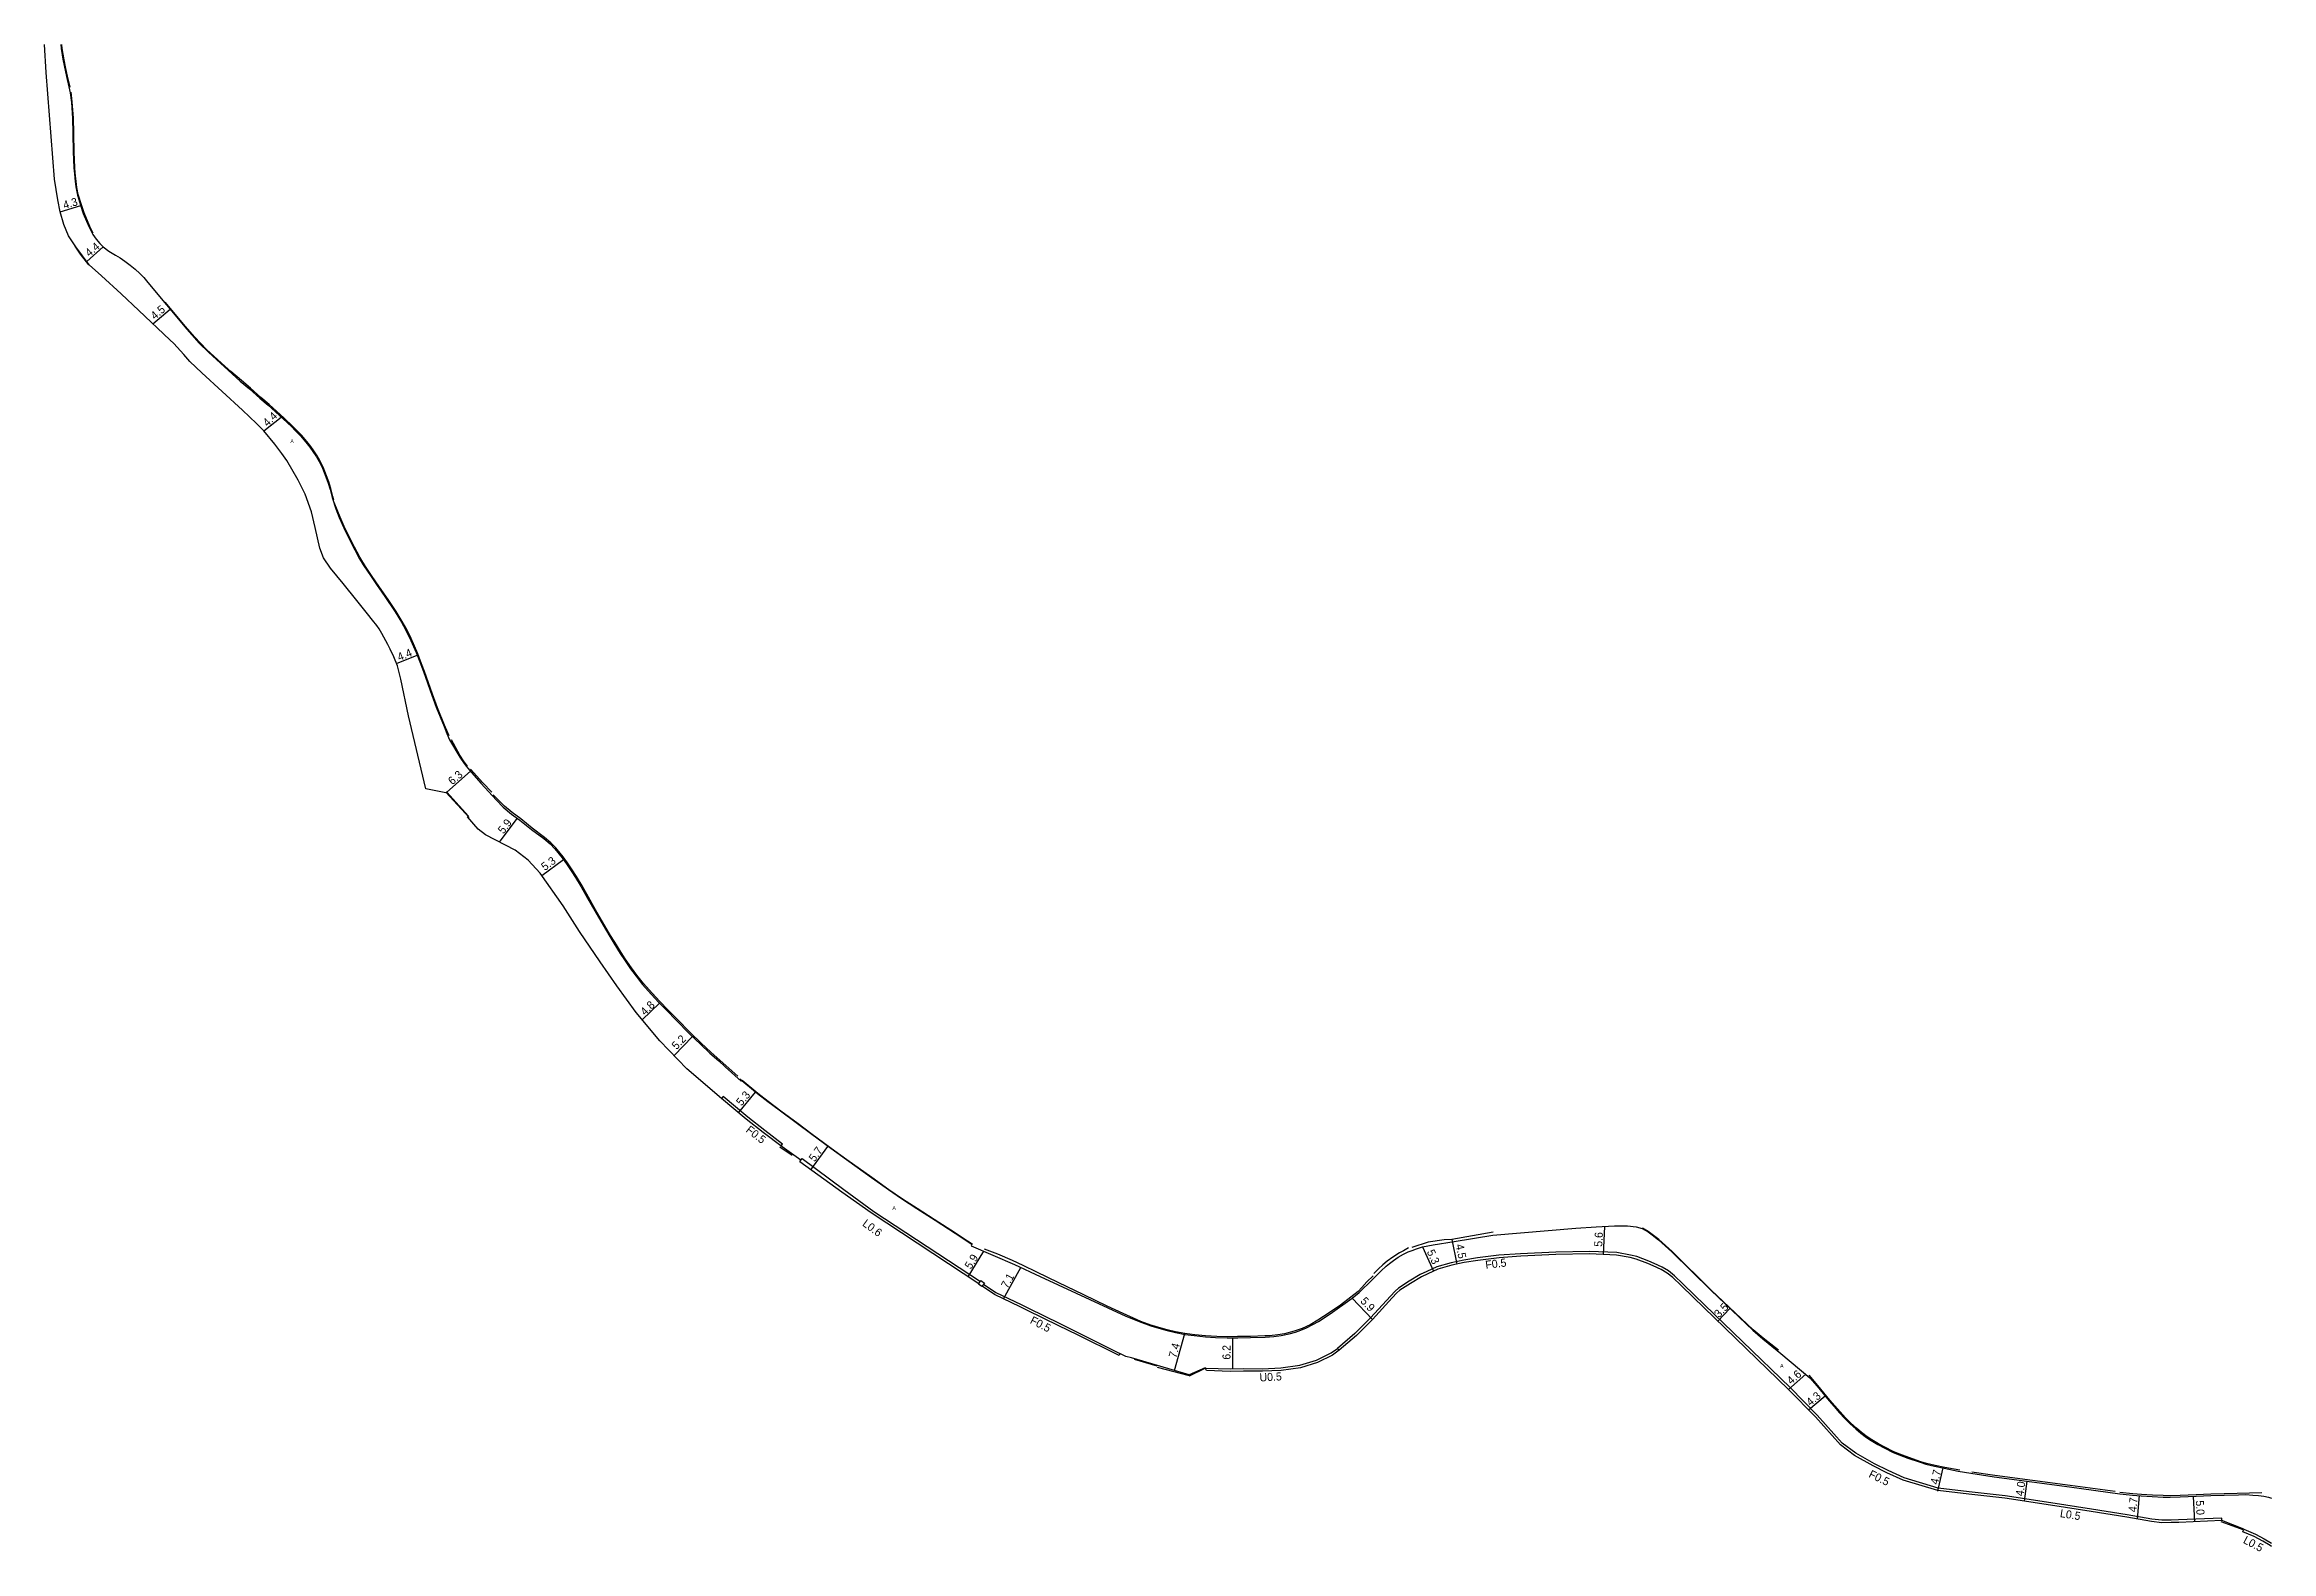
# Model space of a CAD drawing. Header units: metres. Extents: x -28000 to -24000, y -108000 to -105000.
# Drawn here: x -25242.4 to -24800, y -105899.3 to -105600 of the extents above; entities that cross this region are included whole.
import ezdxf

# ---------------------------------------------------------------- set-up
doc = ezdxf.new("R2010")
doc.units = ezdxf.units.M
doc.header["$LTSCALE"] = 2.5
for name, color, linetype in [('側溝・桝', 7, 'Continuous'), ('幅員', 7, 'Continuous'), ('歩道・分離帯・安全施設', 7, 'Continuous'), ('舗装', 7, 'Continuous'), ('道路', 7, 'Continuous')]:
    doc.layers.add(name, color=color, linetype=linetype)
doc.styles.get("Standard").update_dxf_attribs({"font": ''})
doc.styles.add('YOKO_DECO', font='')
doc.styles.get('Standard').set_extended_font_data('@MS PGothic')
doc.styles.get('YOKO_DECO').set_extended_font_data('MS PGothic')

msp = doc.modelspace()

# ---------------------------------------------------------------- texts
at = {"layer": '側溝・桝'}
for s, rotation, p in [('F0.5', 322, (-25103.17, -105815.84)), ('L0.6', 324, (-25080.03, -105834.49)), ('F0.5', 7, (-24956.05, -105843.18)), ('F0.5', 333, (-25046.73, -105853.91)), ('U0.5', 3, (-25000.97, -105865.54)), ('F0.5', 334, (-24880.14, -105884.48)), ('L0.5', 351, (-24842.09, -105892.45)), ('L0.5', 332, (-24805.76, -105897.53))]:
    msp.add_text(s, height=1.6, rotation=rotation, dxfattribs=at).set_placement(p)
at = {"layer": '幅員'}
for s, rotation, p in [('4.3', 17, (-25238.41, -105632.72)), ('4.4', 40, (-25233.47, -105642.24)), ('4.5', 40, (-25220.46, -105654.73)), ('4.4', 44, (-25198.06, -105675.98)), ('4.4', 22, (-25171.89, -105722.48)), ('6.3', 41, (-25161.34, -105747.14)), ('5.9', 53, (-25151.18, -105756.9)), ('5.3', 36, (-25142.98, -105764.16)), ('4.8', 44, (-25123.08, -105792.95)), ('5.2', 46, (-25116.81, -105799.74)), ('5.3', 50, (-25103.91, -105810.92)), ('5.7', 54, (-25089.4, -105822.02)), ('5.6', 87, (-24932.95, -105838.81)), ('5.9', 58, (-25058.35, -105843.37)), ('5.3', 294, (-24967.81, -105839.76)), ('4.5', 282, (-24962.07, -105838.42)), ('7.1', 61, (-25051.06, -105847.18)), ('5.9', 313, (-24981.09, -105849.68)), ('3.5', 46, (-24909.74, -105852.99)), ('7.4', 75, (-25017.55, -105860.97)), ('6.2', 90, (-25006.77, -105861.2)), ('4.6', 41, (-24895.41, -105866.23)), ('4.3', 40, (-24891.58, -105870.52)), ('4.7', 77, (-24866.24, -105886.1)), ('4.0', 82, (-24849.29, -105888.38)), ('4.7', 85, (-24826.83, -105891.53)), ('5.0', 273, (-24815.03, -105889.18))]:
    msp.add_text(s, height=1.6, rotation=rotation, dxfattribs=at).set_placement(p)
at = {"layer": '舗装', "style": 'YOKO_DECO'}
for p in [(-25193.53, -105679.17, 235.73), (-25073.94, -105831.46, 224.37), (-24897.61, -105862.78, 221.77)]:
    msp.add_text('A', height=0.75, dxfattribs=at).set_placement(p)

# ---------------------------------------------------------------- linework, layer by layer
at = {"layer": '側溝・桝'}
for points in [[(-25096.06, -105818.76), (-25095.77, -105818.38), (-25099.28, -105815.67), (-25102.66, -105813.05), (-25107.57, -105808.91), (-25107.89, -105809.3)], [(-25092.11, -105821.6), (-25091.87, -105821.27), (-25083.61, -105827.38), (-25077.65, -105831.76), (-25056.46, -105845.68)], [(-24866.25, -105887.22), (-24866.19, -105886.72), (-24872.97, -105884.69), (-24876.16, -105883.22), (-24878.87, -105881.86), (-24882.56, -105879.8), (-24885.28, -105877.76), (-24890.21, -105872.23), (-24895.59, -105866.71), (-24914.54, -105848.43), (-24916.93, -105846.12), (-24918.6, -105844.53), (-24919.77, -105843.58), (-24921.01, -105842.84), (-24922.63, -105842.09), (-24923.71, -105841.61), (-24926.03, -105840.74), (-24927.29, -105840.42), (-24930.03, -105839.94), (-24935.48, -105839.7), (-24942.17, -105839.82), (-24949.15, -105840.17), (-24953.47, -105840.45), (-24957.73, -105840.99), (-24960.42, -105841.42), (-24962.94, -105841.95), (-24965.77, -105842.77), (-24967.8, -105843.69), (-24969.07, -105844.31), (-24971.29, -105845.61), (-24973.42, -105847.03), (-24974.06, -105847.59), (-24975.02, -105848.58), (-24978.95, -105852.91), (-24982.08, -105856), (-24985.52, -105858.95)], [(-25055.81, -105846.19), (-25053.39, -105847.88), (-25048.36, -105850.25), (-25046.87, -105850.97), (-25040.68, -105854.05), (-25036.94, -105855.85), (-25028.73, -105859.99)], [(-25011.76, -105862.94), (-25011.63, -105862.88), (-25006.82, -105863.02), (-25004.18, -105862.98), (-25000.43, -105863.01), (-24996.77, -105862.82), (-24992.98, -105862.3), (-24989.67, -105861.27), (-24986.78, -105859.87), (-24985.52, -105858.95), (-24985.2, -105859.33)], [(-24809.85, -105893.15), (-24809.87, -105892.65), (-24818.44, -105893.03), (-24819.9, -105893.06), (-24821.75, -105893.08), (-24823.75, -105892.88), (-24828.68, -105891.99), (-24835.76, -105890.89), (-24843.82, -105889.61), (-24852.88, -105888.25), (-24860.05, -105887.44), (-24866.19, -105886.72)], [(-24805.67, -105895.41), (-24805.46, -105894.89), (-24803.2, -105895.83), (-24801.44, -105896.77), (-24800, -105897.62)]]:
    msp.add_lwpolyline(points, dxfattribs=at)
msp.add_lwpolyline([(-25056.83, -105846.18), (-25056.34, -105845.51), (-25055.67, -105846), (-25056.16, -105846.67)], close=True, dxfattribs=at)
at = {"layer": '幅員'}
for points in [[(-25239.24, -105633.22), (-25235.15, -105631.97)], [(-25233.97, -105643.1), (-25230.72, -105640.18)], [(-25220.85, -105655.45), (-25217.4, -105652.59)], [(-25198.77, -105676.73), (-25195.34, -105673.98)], [(-25172.43, -105722.93), (-25168.32, -105721.3)], [(-25162.45, -105748.48), (-25157.73, -105744.32)], [(-25151.99, -105758.39), (-25148.44, -105753.72)], [(-25143.6, -105765.01), (-25139.27, -105761.87)], [(-25123.62, -105793.69), (-25120.19, -105790.39)], [(-25117.31, -105800.77), (-25113.67, -105797)], [(-25104.5, -105812.16), (-25101.1, -105808.06)], [(-25090.16, -105823.48), (-25086.75, -105818.85)], [(-24962.83, -105837.32), (-24961.79, -105842.22)], [(-24932.69, -105840.32), (-24932.43, -105834.75)], [(-25058.88, -105844.73), (-25055.76, -105839.67)], [(-24968.64, -105838.8), (-24966.46, -105843.63)], [(-25051.84, -105849.15), (-25048.42, -105842.88)], [(-24982.63, -105848.97), (-24978.59, -105853.25)], [(-24909.97, -105853.54), (-24907.56, -105851.01)], [(-25017.93, -105863.32), (-25015.82, -105855.99)], [(-25006.28, -105863.01), (-25006.32, -105856.85)], [(-24895.94, -105867.1), (-24892.52, -105864.08)], [(-24891.98, -105871.14), (-24888.68, -105868.37)], [(-24866.26, -105887.31), (-24865.22, -105882.69)], [(-24849.07, -105889.32), (-24848.54, -105885.35)], [(-24826.61, -105892.87), (-24826.22, -105888.2)], [(-24815.55, -105888.35), (-24815.32, -105893.39)]]:
    msp.add_lwpolyline(points, dxfattribs=at)
at = {"layer": '歩道・分離帯・安全施設'}
for points in [[(-25237.26, -105608.46), (-25237.78, -105606.31), (-25238.17, -105604.44), (-25238.46, -105603.04), (-25238.82, -105600.77), (-25238.91, -105600)], [(-25232.72, -105637.49), (-25233.35, -105636.12), (-25234.5, -105633.43), (-25235.01, -105631.83), (-25235.66, -105629.77), (-25235.91, -105628.36), (-25236.05, -105627.21), (-25236.25, -105625.47), (-25236.32, -105624.43), (-25236.42, -105622.87), (-25236.48, -105621.35), (-25236.55, -105617.66), (-25236.59, -105614.56), (-25236.84, -105611.37), (-25237.04, -105609.47)], [(-25233.56, -105643.78), (-25235.21, -105641.63), (-25236.29, -105640.04)], [(-25184.91, -105690.49), (-25185.07, -105689.76), (-25185.5, -105688.16), (-25185.89, -105686.88), (-25186.32, -105685.64), (-25187.01, -105683.94), (-25187.64, -105682.63), (-25188.19, -105681.71), (-25188.88, -105680.68), (-25189.49, -105679.81), (-25190.28, -105678.82), (-25191.34, -105677.59), (-25192.29, -105676.61), (-25193.12, -105675.77), (-25194.77, -105674.19), (-25196.26, -105672.82), (-25197.73, -105671.52), (-25199.36, -105670.09), (-25201.42, -105668.26), (-25203.25, -105666.73), (-25205.36, -105664.91), (-25206.57, -105663.85), (-25210.19, -105660.55), (-25212.56, -105658.02), (-25214.35, -105656), (-25218.36, -105651.15)], [(-25162.01, -105737.28), (-25162.92, -105735.16), (-25164.27, -105731.71), (-25165.26, -105729.03), (-25166.88, -105724.5), (-25167.45, -105723.01), (-25168.23, -105721.01), (-25169.52, -105717.98), (-25170.42, -105716.18), (-25171.31, -105714.57), (-25172.51, -105712.58), (-25174.09, -105710.2), (-25175.93, -105707.57), (-25177.41, -105705.45), (-25178.57, -105703.7), (-25179.72, -105701.81), (-25180.77, -105699.86), (-25181.73, -105697.99), (-25182.61, -105696.16), (-25183.63, -105693.88), (-25184.85, -105690.96)], [(-25158.37, -105743.31), (-25159.11, -105742.29), (-25159.86, -105741.16), (-25161.52, -105738.09)], [(-25153.51, -105748.52), (-25155.28, -105746.66), (-25157.71, -105743.91)], [(-25157.99, -105753.51), (-25162.62, -105748.46)], [(-25104.65, -105804.89), (-25106.95, -105802.82), (-25108.24, -105801.69), (-25110.02, -105800.11), (-25111.89, -105798.36), (-25114.03, -105796.29), (-25116.78, -105793.53), (-25118.57, -105791.69), (-25120.14, -105790.06), (-25121.66, -105788.44), (-25123.39, -105786.47), (-25124.69, -105784.83), (-25125.77, -105783.36), (-25127, -105781.58), (-25127.83, -105780.33), (-25129.1, -105778.3), (-25129.91, -105776.96), (-25130.77, -105775.51), (-25132.88, -105771.84), (-25134.3, -105769.37), (-25135.58, -105767.11), (-25136.7, -105765.24), (-25137.55, -105763.89), (-25138.48, -105762.52), (-25139.36, -105761.31), (-25139.94, -105760.58), (-25140.82, -105759.52), (-25141.76, -105758.57), (-25143.02, -105757.51), (-25145.47, -105755.63), (-25147.76, -105753.8), (-25149.46, -105752.53), (-25151.01, -105751.26), (-25153.21, -105748.99)], [(-25058.15, -105838.33), (-25061.49, -105836.11), (-25065.45, -105833.54), (-25069.1, -105831.22), (-25072.1, -105829.25), (-25074.7, -105827.47), (-25078.1, -105825.08), (-25083.07, -105821.51), (-25086.15, -105819.29), (-25090.23, -105816.29), (-25092.79, -105814.39), (-25096.19, -105811.82), (-25098.66, -105809.98), (-25100.72, -105808.38), (-25104.22, -105805.48)], [(-25096.3, -105818.91), (-25093.82, -105820.58)], [(-24954.6, -105835.9), (-24962.83, -105837.32), (-24964.34, -105837.37), (-24967.53, -105837.86), (-24970.76, -105838.94)], [(-24897.95, -105859.32), (-24900.99, -105856.95), (-24902.96, -105855.29), (-24911.27, -105847.38), (-24919.07, -105839.73), (-24921.69, -105837.36), (-24923, -105836.33), (-24923.8, -105835.77), (-24924.91, -105835.09)], [(-24978.46, -105844.55), (-24979.7, -105845.73), (-24980.68, -105846.9), (-24981.39, -105847.68), (-24982.87, -105848.79), (-24984.93, -105850.35), (-24987.15, -105851.88), (-24989.44, -105853.38), (-24990.98, -105854.26), (-24992.56, -105855), (-24994.11, -105855.57), (-24996.05, -105856.06), (-24997.38, -105856.27), (-24999.05, -105856.45), (-24999.93, -105856.48), (-25002.82, -105856.58), (-25005.36, -105856.63), (-25007.39, -105856.67), (-25009.46, -105856.62), (-25011.74, -105856.49), (-25013.84, -105856.26), (-25015.82, -105855.99), (-25017.68, -105855.65), (-25019.34, -105855.26), (-25021, -105854.82), (-25021.9, -105854.56), (-25022.61, -105854.35), (-25024.57, -105853.59), (-25026.06, -105852.99), (-25028.11, -105852.05), (-25031.29, -105850.56), (-25035.89, -105848.34), (-25040.99, -105845.89), (-25045.26, -105843.82), (-25047.96, -105842.53), (-25050.07, -105841.53), (-25052.96, -105840.24), (-25055.62, -105839.23)], [(-24971.44, -105839.02), (-24972.44, -105839.58), (-24973.19, -105839.99), (-24974.54, -105840.86), (-24975.65, -105841.65), (-24976.54, -105842.36), (-24977.35, -105843.15), (-24978.29, -105844.09)], [(-25025.88, -105861.12), (-25021.42, -105862.44)], [(-25021.37, -105862.66), (-25014.99, -105864.37)], [(-25014.95, -105864.39), (-25011.84, -105862.87)], [(-24861.89, -105883.12), (-24864.87, -105882.61), (-24866.78, -105882.23), (-24868.51, -105881.8), (-24869.64, -105881.46), (-24872.06, -105880.66), (-24873.84, -105880), (-24875.03, -105879.49), (-24876.81, -105878.6), (-24878.07, -105877.91), (-24879.39, -105877.11), (-24880.31, -105876.5), (-24881.41, -105875.69), (-24882.45, -105874.8), (-24883.54, -105873.81), (-24884.59, -105872.77), (-24885.7, -105871.57), (-24886.75, -105870.39), (-24887.7, -105869.26), (-24890.12, -105866.36), (-24891.86, -105864.26)], [(-24831.04, -105887.38), (-24839.96, -105886.17), (-24854.93, -105884.18), (-24859.5, -105883.52)], [(-24801.89, -105887.64), (-24806.8, -105887.78), (-24809.39, -105887.83), (-24812.04, -105887.92), (-24814.96, -105888.06), (-24818.12, -105888.2), (-24820.13, -105888.23), (-24821.52, -105888.21), (-24823.65, -105888.11), (-24825.84, -105887.96), (-24827.56, -105887.82), (-24830.14, -105887.57)], [(-24805.4, -105895.06), (-24805.59, -105894.98), (-24810.01, -105893.4)]]:
    msp.add_lwpolyline(points, dxfattribs=at)
at = {"layer": '道路'}
for points in [[(-25092.33, -105821.93), (-25092.11, -105821.6), (-25095.82, -105818.94), (-25099.59, -105816.07), (-25102.97, -105813.44), (-25107.89, -105809.3), (-25114.75, -105803.46), (-25120.1, -105797.86), (-25124.83, -105792.26), (-25128.7, -105786.93), (-25132.01, -105782.19), (-25136.07, -105776.13), (-25139.33, -105771.09), (-25143.9, -105764.57), (-25146.27, -105761.99), (-25148.84, -105759.99), (-25154.78, -105756.97), (-25156.23, -105755.85), (-25158.32, -105753.4), (-25158.16, -105753.23), (-25162.45, -105748.48), (-25162.64, -105748.64), (-25166.64, -105747.85), (-25170.04, -105733.35), (-25171.57, -105726.05), (-25171.95, -105724.48), (-25172.25, -105723.38), (-25172.97, -105721.61), (-25173.68, -105720.09), (-25174.15, -105719.14), (-25175.34, -105716.99), (-25175.9, -105716.06), (-25176.38, -105715.36), (-25177.21, -105714.33), (-25178.18, -105713.07), (-25180.29, -105710.41), (-25183.02, -105707.07), (-25185.56, -105703.98), (-25186.93, -105701.97), (-25187.67, -105700.05), (-25188.57, -105695.92), (-25189.3, -105692.82), (-25190.57, -105689.33), (-25191.97, -105686.54), (-25194.25, -105682.6), (-25195.21, -105681.2), (-25196.6, -105679.39), (-25198.77, -105676.73), (-25200.23, -105675.24), (-25203.05, -105672.59), (-25211.09, -105665.21), (-25213.48, -105662.92), (-25214.68, -105661.59), (-25216.69, -105659.39), (-25217.49, -105658.62), (-25223.61, -105652.82), (-25227.15, -105649.51), (-25231.03, -105645.97), (-25233.48, -105643.78), (-25236.11, -105640.18), (-25237.59, -105638), (-25238.5, -105635.74), (-25239.24, -105633.22), (-25239.68, -105630.87), (-25240.35, -105626.77), (-25242.01, -105605.57), (-25242.35, -105600)], [(-25239.14, -105600), (-25239.04, -105600.8), (-25238.69, -105602.9), (-25238.4, -105604.48), (-25237.97, -105606.37), (-25237.51, -105608.38), (-25237.23, -105609.58), (-25237.01, -105611.51), (-25236.77, -105614.59), (-25236.75, -105617.64), (-25236.69, -105621.32), (-25236.63, -105622.8), (-25236.52, -105624.46), (-25236.42, -105625.7), (-25236.26, -105627.22), (-25236.12, -105628.26), (-25235.78, -105629.92), (-25235.18, -105631.88), (-25234.65, -105633.57), (-25233.53, -105636.16), (-25232.75, -105637.74), (-25232.12, -105638.64), (-25231.4, -105639.54), (-25230.72, -105640.18), (-25229.56, -105641.01), (-25228.26, -105641.82), (-25227.35, -105642.39), (-25226.38, -105643.02), (-25225.33, -105643.82), (-25224.32, -105644.63), (-25223.4, -105645.49), (-25222.63, -105646.28), (-25221.83, -105647.25), (-25214.12, -105656.54), (-25211.61, -105659.28), (-25209.76, -105661.09), (-25203.47, -105666.85), (-25201.64, -105668.38), (-25199.57, -105670.21), (-25197.94, -105671.64), (-25196.47, -105672.94), (-25194.98, -105674.31), (-25193.33, -105675.89), (-25192.49, -105676.74), (-25191.54, -105677.72), (-25190.47, -105678.96), (-25189.67, -105679.97), (-25189.05, -105680.84), (-25188.36, -105681.88), (-25187.8, -105682.81), (-25187.16, -105684.14), (-25186.47, -105685.86), (-25186.04, -105687.1), (-25185.65, -105688.4), (-25185.22, -105689.99), (-25184.5, -105692.23), (-25183.8, -105693.96), (-25182.89, -105695.98), (-25182, -105697.89), (-25180.74, -105700.33), (-25179.77, -105702.12), (-25179.04, -105703.32), (-25177.5, -105705.68), (-25176.42, -105707.23), (-25174.76, -105709.6), (-25172.71, -105712.66), (-25171.46, -105714.7), (-25170.64, -105716.19), (-25169.59, -105718.35), (-25168.53, -105720.78), (-25167.8, -105722.61), (-25167.1, -105724.49), (-25165.42, -105729.2), (-25164.54, -105731.61), (-25163, -105735.46), (-25162.42, -105736.84), (-25161.9, -105738.07), (-25159.88, -105741.55), (-25158.98, -105742.81), (-25158.52, -105743.42), (-25157.93, -105744.09), (-25155.66, -105746.67), (-25152.58, -105750.08), (-25151.25, -105751.49), (-25149.62, -105752.83), (-25147.97, -105754.08), (-25145.62, -105755.89), (-25143.2, -105757.7), (-25141.94, -105758.77), (-25141, -105759.71), (-25140.12, -105760.77), (-25139.54, -105761.51), (-25138.66, -105762.72), (-25137.73, -105764.08), (-25136.87, -105765.44), (-25135.75, -105767.3), (-25134.47, -105769.56), (-25133.06, -105772.04), (-25130.95, -105775.7), (-25130.08, -105777.15), (-25129.27, -105778.5), (-25128, -105780.53), (-25127.18, -105781.78), (-25125.94, -105783.55), (-25124.86, -105785.02), (-25123.57, -105786.66), (-25121.84, -105788.64), (-25120.32, -105790.25), (-25118.75, -105791.88), (-25116.96, -105793.72), (-25114.21, -105796.48), (-25112.06, -105798.55), (-25110.2, -105800.31), (-25108.42, -105801.88), (-25107.13, -105803.01), (-25103.97, -105805.86), (-25103.81, -105805.69)], [(-25103.81, -105805.69), (-25100.66, -105808.27), (-25098.59, -105809.88), (-25096.13, -105811.76), (-25092.68, -105814.3), (-25090.16, -105816.2), (-25086.07, -105819.2), (-25082.98, -105821.43), (-25078.04, -105824.97), (-25074.62, -105827.38), (-25071.91, -105829.23), (-25069.01, -105831.12), (-25065.61, -105833.29), (-25061.38, -105836.03), (-25059.05, -105837.58), (-25058.12, -105838.19)], [(-25056.09, -105846.58), (-25056.16, -105846.67), (-25056.83, -105846.18), (-25056.77, -105846.11), (-25078.18, -105832.07), (-25083.95, -105827.92), (-25092.33, -105821.93)], [(-25058.12, -105838.19), (-25058.28, -105838.58), (-25049.66, -105842.3), (-25044.61, -105844.65), (-25027.58, -105852.58), (-25024.38, -105853.8), (-25022.63, -105854.47), (-25021.03, -105854.97), (-25019.35, -105855.41), (-25017.67, -105855.8), (-25015.76, -105856.17), (-25014.02, -105856.43), (-25011.76, -105856.67), (-25009.75, -105856.79), (-25007.44, -105856.86), (-25005.34, -105856.84), (-25002.78, -105856.79), (-24999.92, -105856.71), (-24998.2, -105856.58), (-24996.72, -105856.4), (-24995.13, -105856.09), (-24993.85, -105855.74), (-24992.79, -105855.36), (-24991.66, -105854.89), (-24989.29, -105853.61), (-24986.98, -105852.12), (-24982.63, -105848.97), (-24981.24, -105847.89), (-24978.66, -105845.37), (-24976.84, -105843.56), (-24975.83, -105842.64), (-24975.19, -105842.11), (-24974.42, -105841.53), (-24973.45, -105840.87), (-24972.41, -105840.27), (-24971.47, -105839.81), (-24970.71, -105839.49), (-24969.84, -105839.16), (-24968.64, -105838.8), (-24966.53, -105838.41), (-24962.36, -105837.73), (-24954.65, -105836.5), (-24938.17, -105835.1), (-24934.11, -105834.84), (-24930.52, -105834.65), (-24927.94, -105834.64), (-24926.2, -105834.82), (-24924.97, -105835.18), (-24923.84, -105835.82), (-24923.04, -105836.38), (-24921.73, -105837.42), (-24919.11, -105839.79), (-24911.31, -105847.44), (-24903.01, -105855.34), (-24901.05, -105857.03), (-24897.44, -105859.98), (-24891.67, -105864.79), (-24890.26, -105866.48), (-24887.84, -105869.38), (-24886.89, -105870.52), (-24885.84, -105871.69), (-24884.73, -105872.89), (-24883.68, -105873.94), (-24882.59, -105874.93), (-24881.55, -105875.82), (-24880.45, -105876.63), (-24879.53, -105877.24), (-24878.21, -105878.04), (-24876.95, -105878.73), (-24875.16, -105879.62), (-24873.98, -105880.12), (-24872.2, -105880.79), (-24869.77, -105881.59), (-24868.65, -105881.93), (-24866.92, -105882.35), (-24865, -105882.74), (-24862.22, -105883.36), (-24855.07, -105884.48), (-24840.1, -105886.47), (-24830.15, -105887.83), (-24827.58, -105888.08), (-24825.86, -105888.23), (-24823.67, -105888.37), (-24821.54, -105888.48), (-24820.15, -105888.5), (-24818.13, -105888.47), (-24814.97, -105888.33), (-24812.05, -105888.18), (-24809.4, -105888.1), (-24806.58, -105888.04), (-24805.06, -105887.98), (-24803.7, -105888.08), (-24802.6, -105888.17), (-24801.54, -105888.31), (-24800.56, -105888.51), (-24800, -105888.71)], [(-24809.85, -105893.15), (-24818.42, -105893.53), (-24819.89, -105893.56), (-24821.78, -105893.58), (-24823.82, -105893.37), (-24828.76, -105892.48), (-24835.84, -105891.38), (-24843.9, -105890.1), (-24852.95, -105888.74), (-24860.11, -105887.94), (-24866.3, -105887.21), (-24873.16, -105885.16), (-24876.38, -105883.68), (-24879.1, -105882.31), (-24882.84, -105880.22), (-24885.62, -105878.13), (-24890.58, -105872.57), (-24895.94, -105867.1), (-24914.89, -105848.79), (-24917.27, -105846.48), (-24918.92, -105844.91), (-24920.04, -105844.03), (-24921.24, -105843.28), (-24922.83, -105842.55), (-24923.9, -105842.07), (-24926.18, -105841.22), (-24927.4, -105840.91), (-24930.09, -105840.44), (-24935.49, -105840.2), (-24942.15, -105840.32), (-24949.11, -105840.67), (-24953.4, -105840.98), (-24957.63, -105841.5), (-24960.34, -105841.91), (-24962.82, -105842.44), (-24965.59, -105843.24), (-24967.59, -105844.14), (-24968.83, -105844.75), (-24971.02, -105846.04), (-24973.11, -105847.42), (-24973.71, -105847.95), (-24974.66, -105848.92), (-24978.59, -105853.25), (-24981.72, -105856.37), (-24985.2, -105859.33), (-24986.52, -105860.3), (-24989.48, -105861.74), (-24992.87, -105862.79), (-24996.72, -105863.32), (-25000.42, -105863.51), (-25004.17, -105863.48), (-25006.83, -105863.52), (-25011.51, -105863.36)], [(-25011.51, -105863.36), (-25011.82, -105862.82), (-25014.97, -105864.18), (-25026.43, -105860.86), (-25027.58, -105860.54), (-25028.73, -105859.99), (-25028.91, -105860.38), (-25037.15, -105856.29), (-25040.9, -105854.5), (-25047.08, -105851.41), (-25048.57, -105850.7), (-25053.67, -105848.29), (-25056.09, -105846.58)], [(-24805.67, -105895.41), (-24805.46, -105894.89), (-24809.85, -105893.15)], [(-24800, -105898.3), (-24800.25, -105898.11), (-24801.71, -105897.25), (-24803.44, -105896.33), (-24805.67, -105895.41)]]:
    msp.add_lwpolyline(points, dxfattribs=at)

msp.set_redraw_order([(e.dxf.handle, doc.entitydb.next_handle()) for e in msp.query("TEXT MTEXT ATTDEF DIMENSION ARC_DIMENSION")])  # texts and dimensions are drawn at this point

doc.saveas('drawing.dxf')
